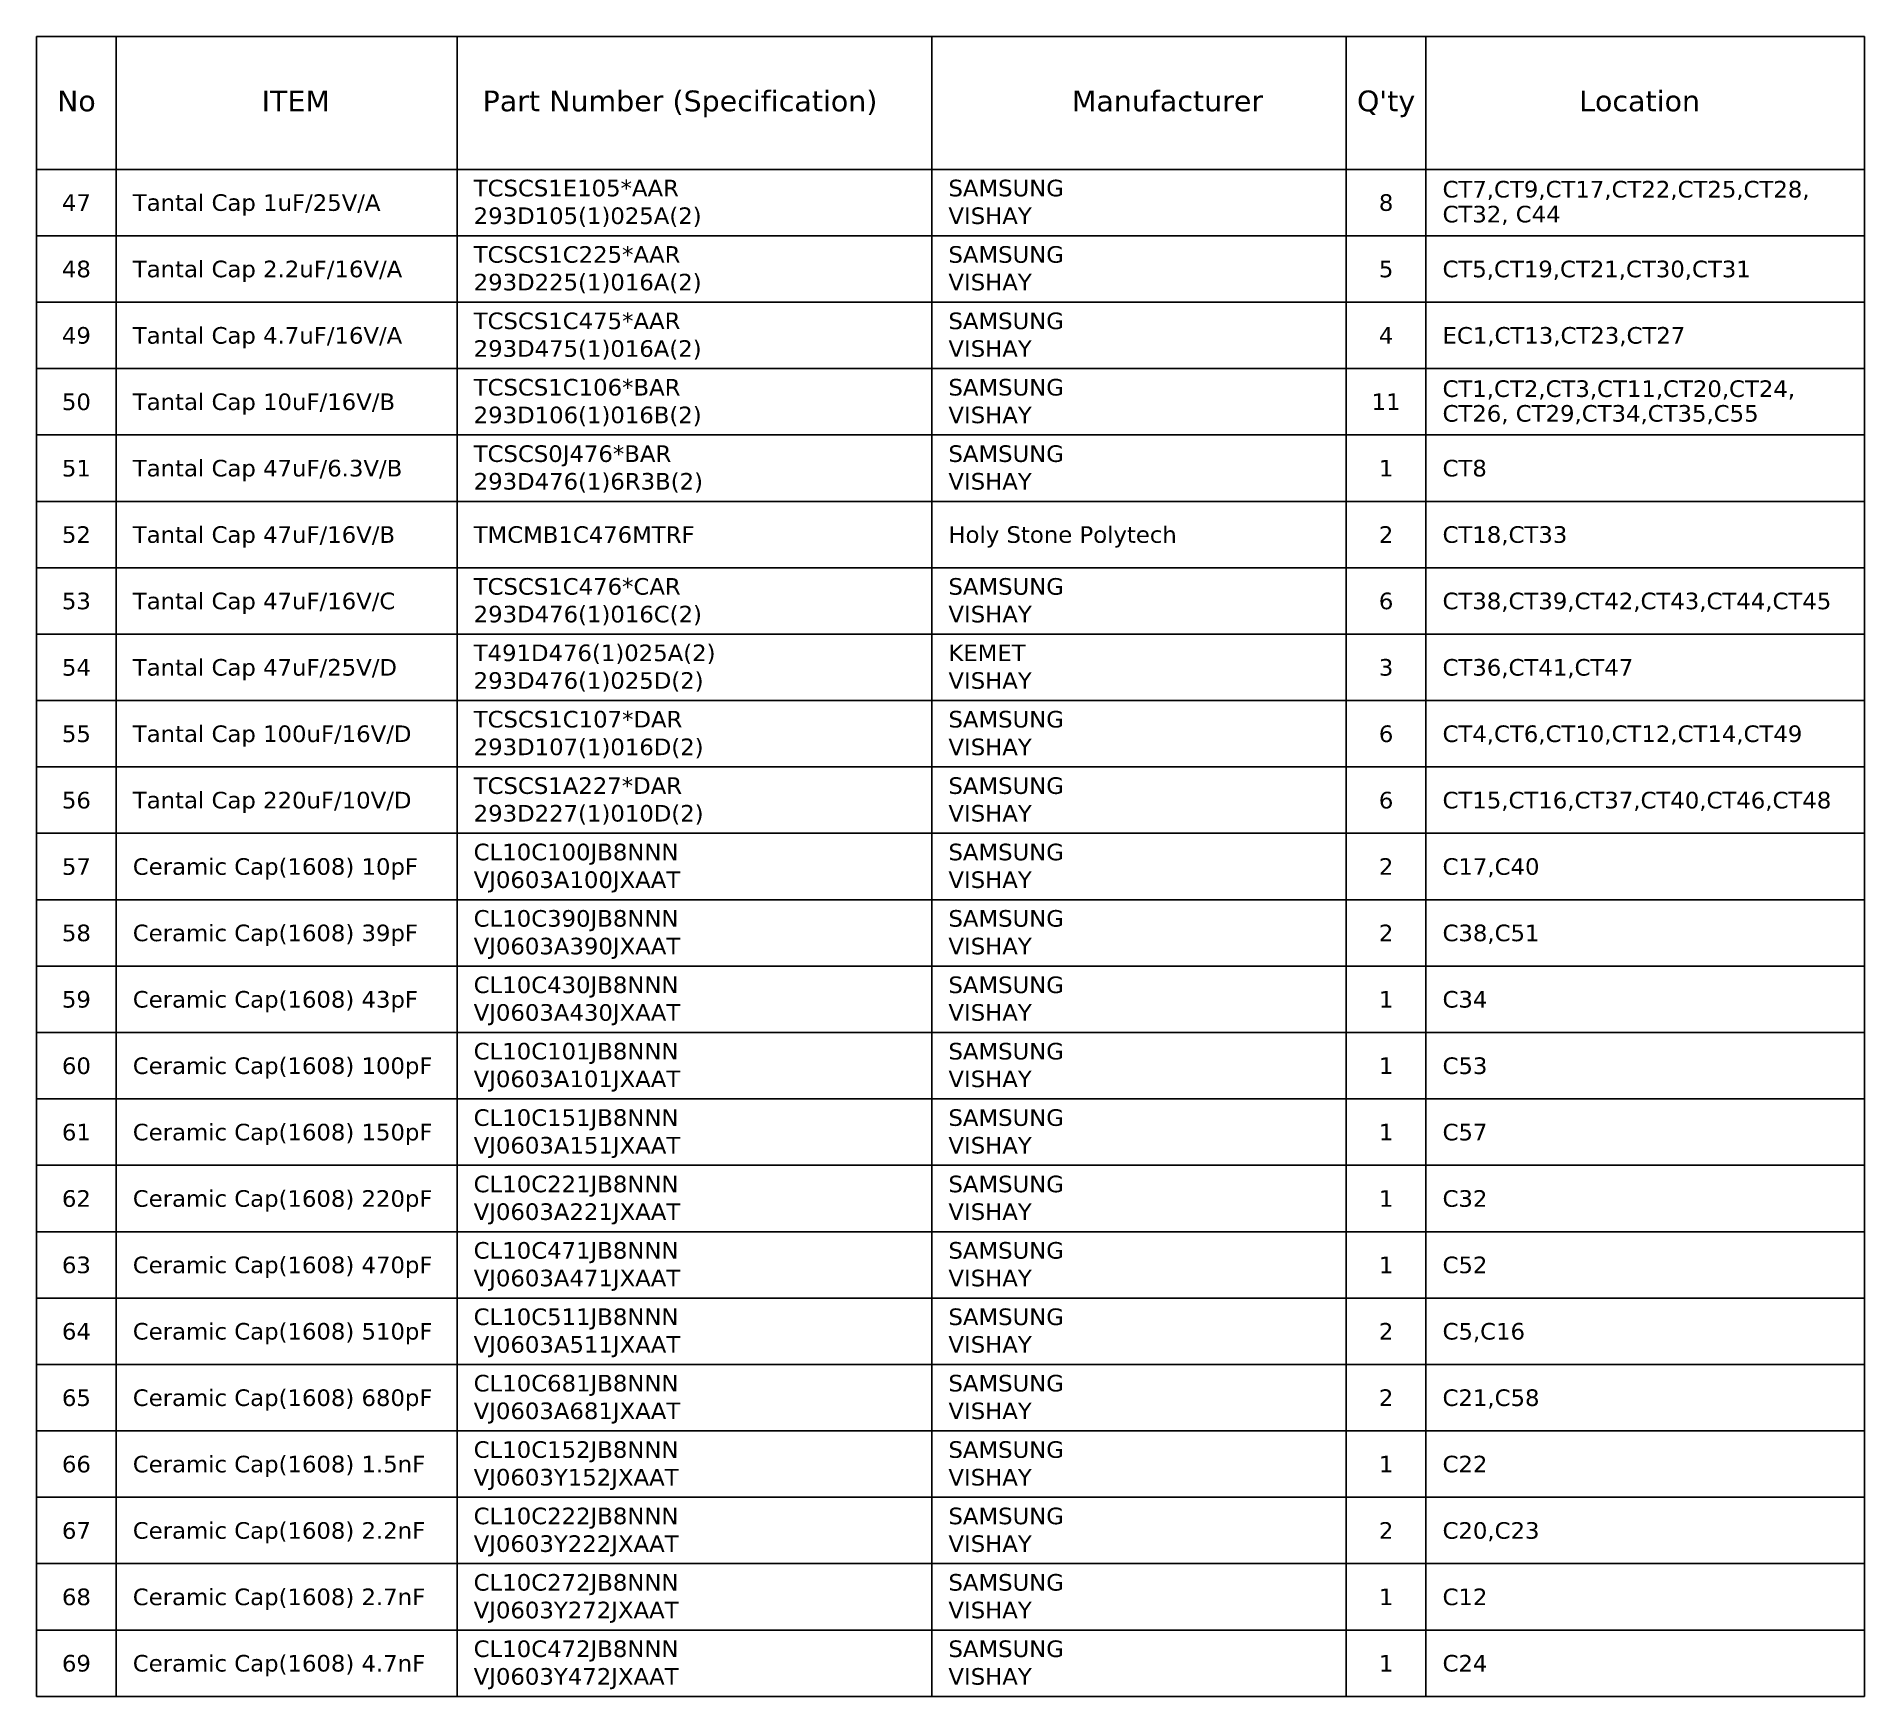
# Model space of a CAD drawing. Extents: x -695 to 953, y -756 to 181.
# Drawn here: x 636.6 to 856.9, y -756.2 to -556.2 of the extents above; entities that cross this region are included whole.
import ezdxf
from ezdxf.enums import TextEntityAlignment as Align

# ---------------------------------------------------------------- set-up
doc = ezdxf.new("R2010")
doc.units = 0
doc.header["$LTSCALE"] = 5
doc.header["$MEASUREMENT"] = 0
doc.layers.get('0').update_dxf_attribs({"linetype": 'CONTINUOUS', "lineweight": 25})
doc.styles.get("Standard").update_dxf_attribs({"font": 'verdana.TTF'})

msp = doc.modelspace()

# ---------------------------------------------------------------- texts
for s, height, p in [('No', 2.5, (641.39, -565.22)), ('ITEM', 2.5, (667.83, -565.22)), ('Part Number^J(Specification)', 2.5, (714.14, -565.22)), ('Manufacturer', 2.5, (772.89, -565.22)), ("Q'ty", 2.5, (799.24, -565.22)), ('Location', 2.5, (829.79, -565.22)), ('47', 2, (641.39, -577.22)), ('8', 2, (799.24, -577.22)), ('48', 2, (641.39, -585.22)), ('5', 2, (799.24, -585.22)), ('49', 2, (641.39, -593.22)), ('4', 2, (799.24, -593.22)), ('50', 2, (641.39, -601.22)), ('11', 2, (799.24, -601.22)), ('51', 2, (641.39, -609.22)), ('1', 2, (799.24, -609.22)), ('52', 2, (641.39, -617.22)), ('2', 2, (799.24, -617.22)), ('53', 2, (641.39, -625.22)), ('6', 2, (799.24, -625.22)), ('54', 2, (641.39, -633.22)), ('3', 2, (799.24, -633.22)), ('55', 2, (641.39, -641.22)), ('6', 2, (799.24, -641.22)), ('56', 2, (641.39, -649.22)), ('6', 2, (799.24, -649.22)), ('57', 2, (641.39, -657.22)), ('2', 2, (799.24, -657.22)), ('58', 2, (641.39, -665.22)), ('2', 2, (799.24, -665.22)), ('59', 2, (641.39, -673.22)), ('1', 2, (799.24, -673.22)), ('60', 2, (641.39, -681.22)), ('1', 2, (799.24, -681.22)), ('61', 2, (641.39, -689.22)), ('1', 2, (799.24, -689.22)), ('62', 2, (641.39, -697.22)), ('1', 2, (799.24, -697.22)), ('63', 2, (641.39, -705.22)), ('1', 2, (799.24, -705.22)), ('64', 2, (641.39, -713.22)), ('2', 2, (799.24, -713.22)), ('65', 2, (641.39, -721.22)), ('2', 2, (799.24, -721.22)), ('66', 2, (641.39, -729.22)), ('1', 2, (799.24, -729.22)), ('67', 2, (641.39, -737.22)), ('2', 2, (799.24, -737.22)), ('68', 2, (641.39, -745.22)), ('1', 2, (799.24, -745.22)), ('69', 2, (641.39, -753.22)), ('1', 2, (799.24, -753.22))]:
    msp.add_text(s, height=height).set_placement(p, align=Align.CENTER)
for s, p in [('CT7,CT9,CT17,CT22,CT25,CT28,', (806.04, -575.61)), ('Tantal Cap^J1uF/25V/A', (648.19, -577.22)), ('CT32, C44', (806.04, -578.61)), ('Tantal Cap^J2.2uF/16V/A', (648.19, -585.22)), ('CT5,CT19,CT21,CT30,CT31', (806.04, -585.22)), ('Tantal Cap^J4.7uF/16V/A', (648.19, -593.22)), ('EC1,CT13,CT23,CT27', (806.04, -593.22)), ('Tantal Cap^J10uF/16V/B', (648.19, -601.22)), ('CT1,CT2,CT3,CT11,CT20,CT24,', (806.04, -599.64)), ('CT26, CT29,CT34,CT35,C55', (806.04, -602.62)), ('Tantal Cap^J47uF/6.3V/B', (648.19, -609.22)), ('CT8', (806.04, -609.22)), ('Tantal Cap^J47uF/16V/B', (648.19, -617.22)), ('TMCMB1C476MTRF', (689.27, -617.22)), ('Holy Stone Polytech', (746.49, -617.22)), ('CT18,CT33', (806.04, -617.22)), ('Tantal Cap^J47uF/16V/C', (648.19, -625.22)), ('CT38,CT39,CT42,CT43,CT44,CT45', (806.04, -625.22)), ('Tantal Cap 47uF/25V/D', (648.19, -633.22)), ('CT36,CT41,CT47', (806.04, -633.22)), ('Tantal Cap^J100uF/16V/D', (648.19, -641.22)), ('CT4,CT6,CT10,CT12,CT14,CT49', (806.04, -641.22)), ('Tantal Cap^J220uF/10V/D', (648.19, -649.22)), ('CT15,CT16,CT37,CT40,CT46,CT48', (806.04, -649.22)), ('Ceramic Cap(1608)^J10pF', (648.19, -657.22)), ('C17,C40', (806.04, -657.22)), ('Ceramic Cap(1608)^J39pF', (648.19, -665.22)), ('C38,C51', (806.04, -665.22)), ('Ceramic Cap(1608)^J43pF', (648.19, -673.22)), ('C34', (806.04, -673.22)), ('Ceramic Cap(1608)^J100pF', (648.19, -681.22)), ('C53', (806.04, -681.22)), ('Ceramic Cap(1608)^J150pF', (648.19, -689.22)), ('C57', (806.04, -689.22)), ('Ceramic Cap(1608)^J220pF', (648.19, -697.22)), ('C32', (806.04, -697.22)), ('Ceramic Cap(1608)^J470pF', (648.19, -705.22)), ('C52', (806.04, -705.22)), ('Ceramic Cap(1608)^J510pF', (648.19, -713.22)), ('C5,C16', (806.04, -713.22)), ('Ceramic Cap(1608)^J680pF', (648.19, -721.22)), ('C21,C58', (806.04, -721.22)), ('Ceramic Cap(1608)^J1.5nF', (648.19, -729.22)), ('C22', (806.04, -729.22)), ('Ceramic Cap(1608)^J2.2nF', (648.19, -737.22)), ('C20,C23', (806.04, -737.22)), ('Ceramic Cap(1608)^J2.7nF', (648.19, -745.22)), ('C12', (806.04, -745.22)), ('Ceramic Cap(1608)^J4.7nF', (648.19, -753.22)), ('C24', (806.04, -753.22))]:
    msp.add_text(s, height=2).set_placement(p)
at = {"char_height": 2, "attachment_point": 1}
for s, insert, width in [('TCSCS1E105*AAR\\P293D105(1)025A(2)', (689.27, -573.47), 56.1075), ('SAMSUNG\\PVISHAY', (746.49, -573.47), 27.3768), ('TCSCS1C225*AAR\\P293D225(1)016A(2)', (689.27, -581.47), 56.2888), ('SAMSUNG\\PVISHAY', (746.49, -581.47), 27.3768), ('TCSCS1C475*AAR\\P293D475(1)016A(2)', (689.27, -589.47), 56.2888), ('SAMSUNG\\PVISHAY', (746.49, -589.47), 27.3768), ('TCSCS1C106*BAR\\P293D106(1)016B(2)', (689.27, -597.47), 56.2995), ('SAMSUNG\\PVISHAY', (746.49, -597.47), 27.3768), ('TCSCS0J476*BAR\\P293D476(1)6R3B(2)', (689.27, -605.47), 55.7931), ('SAMSUNG\\PVISHAY', (746.49, -605.47), 27.3768), ('TCSCS1C476*CAR\\P293D476(1)016C(2)', (689.27, -621.47), 56.3694), ('SAMSUNG\\PVISHAY', (746.49, -621.47), 27.3768), ('T491D476(1)025A(2)\\P293D476(1)025D(2)', (689.27, -629.47), 60.8207), ('KEMET\\PVISHAY', (746.49, -629.47), 22.6111), ('TCSCS1C107*DAR\\P293D107(1)016D(2)', (689.27, -637.47), 56.767), ('SAMSUNG\\PVISHAY', (746.49, -637.47), 27.3768), ('TCSCS1A227*DAR\\P293D227(1)010D(2)', (689.27, -645.47), 56.7267), ('SAMSUNG\\PVISHAY', (746.49, -645.47), 27.3768), ('CL10C100JB8NNN\\PVJ0603A100JXAAT', (689.27, -653.47), 53.6817), ('SAMSUNG\\PVISHAY', (746.49, -653.47), 27.3768), ('CL10C390JB8NNN\\PVJ0603A390JXAAT', (689.27, -661.47), 53.6817), ('SAMSUNG\\PVISHAY', (746.49, -661.47), 27.3768), ('CL10C430JB8NNN\\PVJ0603A430JXAAT', (689.27, -669.47), 53.6817), ('SAMSUNG\\PVISHAY', (746.49, -669.47), 27.3768), ('CL10C101JB8NNN\\PVJ0603A101JXAAT', (689.27, -677.47), 53.6817), ('SAMSUNG\\PVISHAY', (746.49, -677.47), 27.3768), ('CL10C151JB8NNN\\PVJ0603A151JXAAT', (689.27, -685.47), 53.6817), ('SAMSUNG\\PVISHAY', (746.49, -685.47), 27.3768), ('CL10C221JB8NNN\\PVJ0603A221JXAAT', (689.27, -693.47), 53.6817), ('SAMSUNG\\PVISHAY', (746.49, -693.47), 27.3768), ('CL10C471JB8NNN\\PVJ0603A471JXAAT', (689.27, -701.47), 53.6817), ('SAMSUNG\\PVISHAY', (746.49, -701.47), 27.3768), ('CL10C511JB8NNN\\PVJ0603A511JXAAT', (689.27, -709.47), 53.6817), ('SAMSUNG\\PVISHAY', (746.49, -709.47), 27.3768), ('CL10C681JB8NNN\\PVJ0603A681JXAAT', (689.27, -717.47), 53.6817), ('SAMSUNG\\PVISHAY', (746.49, -717.47), 27.3768), ('CL10C152JB8NNN\\PVJ0603Y152JXAAT', (689.27, -725.47), 53.4936), ('SAMSUNG\\PVISHAY', (746.49, -725.47), 27.3768), ('CL10C222JB8NNN\\PVJ0603Y222JXAAT', (689.27, -733.47), 53.4936), ('SAMSUNG\\PVISHAY', (746.49, -733.47), 27.3768), ('CL10C272JB8NNN\\PVJ0603Y272JXAAT', (689.27, -741.47), 53.4936), ('SAMSUNG\\PVISHAY', (746.49, -741.47), 27.3768), ('CL10C472JB8NNN\\PVJ0603Y472JXAAT', (689.27, -749.47), 53.4936), ('SAMSUNG\\PVISHAY', (746.49, -749.47), 27.3768)]:
    msp.add_mtext(s, dxfattribs=dict(at, insert=insert, width=width))

# ---------------------------------------------------------------- linework, layer by layer
for p, q in [((636.59, -556.22), (856.89, -556.22)), ((636.59, -756.22), (636.59, -556.22)), ((636.59, -556.22), (856.89, -556.22)), ((646.19, -756.22), (646.19, -556.22)), ((687.27, -756.22), (687.27, -556.22)), ((744.49, -756.22), (744.49, -556.22)), ((794.44, -756.22), (794.44, -556.22)), ((804.04, -756.22), (804.04, -556.22)), ((856.89, -756.22), (856.89, -556.22)), ((636.59, -572.22), (856.89, -572.22)), ((636.59, -580.22), (856.89, -580.22)), ((636.59, -588.22), (856.89, -588.22)), ((636.59, -596.22), (856.89, -596.22)), ((636.59, -604.22), (856.89, -604.22)), ((636.59, -612.22), (856.89, -612.22)), ((636.59, -620.22), (856.89, -620.22)), ((636.59, -628.22), (856.89, -628.22)), ((636.59, -636.22), (856.89, -636.22)), ((636.59, -644.22), (856.89, -644.22)), ((636.59, -652.22), (856.89, -652.22)), ((636.59, -660.22), (856.89, -660.22)), ((636.59, -668.22), (856.89, -668.22)), ((636.59, -676.22), (856.89, -676.22)), ((636.59, -684.22), (856.89, -684.22)), ((636.59, -692.22), (856.89, -692.22)), ((636.59, -700.22), (856.89, -700.22)), ((636.59, -708.22), (856.89, -708.22)), ((636.59, -716.22), (856.89, -716.22)), ((636.59, -724.22), (856.89, -724.22)), ((636.59, -732.22), (856.89, -732.22)), ((636.59, -740.22), (856.89, -740.22)), ((636.59, -748.22), (856.89, -748.22)), ((636.59, -756.22), (856.89, -756.22))]:
    msp.add_line(p, q)

msp.set_redraw_order([(e.dxf.handle, doc.entitydb.next_handle()) for e in msp.query("TEXT MTEXT ATTDEF DIMENSION ARC_DIMENSION")])  # texts and dimensions are drawn at this point

doc.saveas('drawing.dxf')
